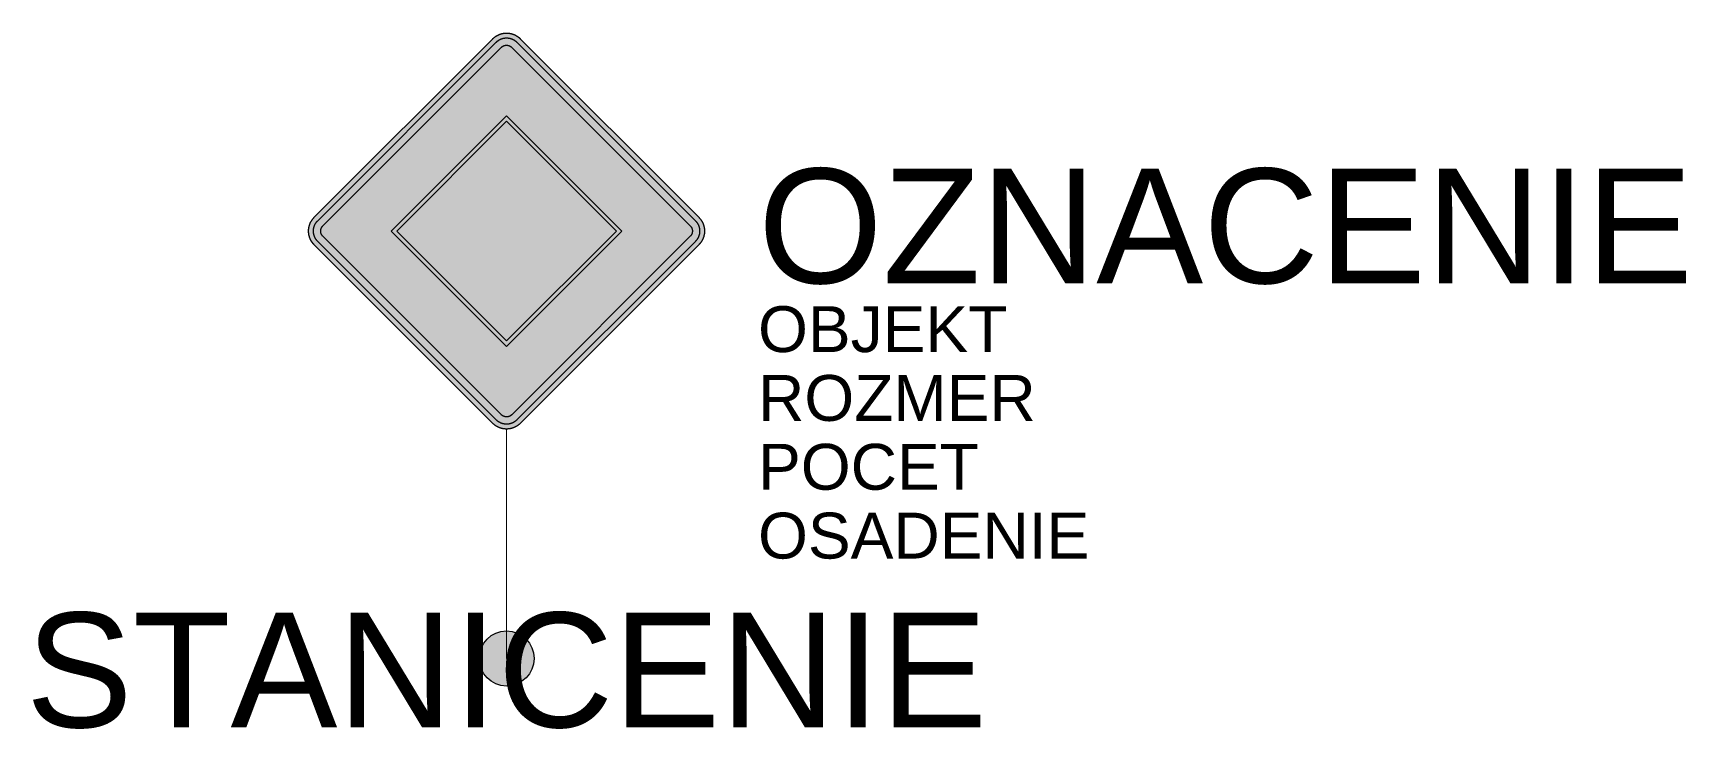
# Model space of a CAD drawing. Header units: metres. Extents: x -10.3 to 25.7, y -1.5 to 13.6.
import ezdxf
from ezdxf.enums import TextEntityAlignment as Align

# ---------------------------------------------------------------- set-up
doc = ezdxf.new("R2010")
doc.units = ezdxf.units.M
doc.layers.get('Defpoints').update_dxf_attribs({"color": 140, "lineweight": 5})
doc.styles.get("Standard").update_dxf_attribs({"font": 'arial.ttf'})

msp = doc.modelspace()

# ---------------------------------------------------------------- hatches: boundary and pattern name
at = {"true_color": 0xf1efea}
for points in [[(0.299424, 5.123993), (0.295656, 5.120246), (0.291846, 5.116586), (0.288036, 5.113007), (0.284148, 5.1095), (0.280263, 5.105996), (0.2763, 5.102567), (0.272337, 5.099138), (0.268374, 5.095862), (0.264261, 5.092508), (0.260223, 5.089307), (0.256107, 5.086106), (0.251916, 5.083058), (0.247725, 5.079935), (0.243459, 5.076962), (0.23919, 5.073992), (0.234924, 5.071097), (0.23058, 5.068199), (0.226236, 5.065457), (0.221817, 5.062715), (0.217398, 5.05997), (0.212979, 5.057381), (0.208482, 5.054789), (0.20391, 5.052275), (0.199413, 5.049836), (0.194841, 5.047397), (0.190194, 5.045036), (0.185622, 5.04275), (0.180897, 5.040539), (0.17625, 5.038406), (0.171525, 5.036273), (0.1668, 5.034215), (0.162075, 5.032157), (0.157275, 5.030252), (0.152475, 5.028347), (0.147597, 5.02652), (0.142797, 5.024765), (0.137922, 5.023013), (0.133044, 5.021414), (0.128091, 5.019812), (0.123138, 5.018288), (0.118185, 5.016764), (0.113232, 5.015393), (0.108279, 5.014022), (0.103251, 5.012726), (0.09822, 5.011508), (0.093192, 5.010365), (0.088086, 5.009222), (0.08298, 5.008154), (0.077952, 5.007164), (0.072846, 5.006249), (0.067665, 5.005412), (0.062559, 5.004572), (0.057378, 5.003888), (0.052272, 5.003201), (0.047091, 5.002592), (0.04191, 5.002058), (0.036651, 5.001524), (0.03147, 5.001143), (0.026289, 5.000762), (0.02103, 5.000459), (0.015771, 5.000231), (0.010515, 5.000078), (0.005334, 5), (0, 5), (-0.005259, 5), (-0.01044, 5.000078), (-0.015699, 5.000231), (-0.020955, 5.000459), (-0.026214, 5.000762), (-0.031395, 5.001143), (-0.036576, 5.001524), (-0.04176, 5.002058), (-0.047016, 5.002592), (-0.052122, 5.003201), (-0.057303, 5.003888), (-0.062484, 5.004572), (-0.06759, 5.005412), (-0.072696, 5.006249), (-0.077802, 5.007164), (-0.082908, 5.008154), (-0.088011, 5.009222), (-0.093042, 5.010365), (-0.09807, 5.011508), (-0.103101, 5.012726), (-0.108129, 5.014022), (-0.113157, 5.015393), (-0.11811, 5.016764), (-0.123063, 5.018288), (-0.128016, 5.019812), (-0.132894, 5.021414), (-0.137772, 5.023013), (-0.142647, 5.024765), (-0.147525, 5.02652), (-0.152325, 5.028347), (-0.157125, 5.030252), (-0.161925, 5.032157), (-0.166728, 5.034215), (-0.17145, 5.036273), (-0.176175, 5.038406), (-0.180825, 5.040539), (-0.185472, 5.04275), (-0.190119, 5.045036), (-0.194691, 5.047397), (-0.199263, 5.049836), (-0.203835, 5.052275), (-0.208332, 5.054789), (-0.212829, 5.057381), (-0.217323, 5.05997), (-0.221742, 5.062715), (-0.226086, 5.065457), (-0.230505, 5.068199), (-0.234774, 5.071097), (-0.239118, 5.073992), (-0.243384, 5.076962), (-0.247575, 5.079935), (-0.251766, 5.083058), (-0.255957, 5.086106), (-0.260073, 5.089307), (-0.264186, 5.092508), (-0.268224, 5.095862), (-0.272265, 5.099138), (-0.276225, 5.102567), (-0.280188, 5.105996), (-0.284076, 5.1095), (-0.287961, 5.113007), (-0.291771, 5.116586), (-0.295506, 5.120246), (-0.299238, 5.123978), (-4.190682, 9.015431), (-4.194429, 9.019169), (-4.198089, 9.022904), (-4.201668, 9.026714), (-4.205175, 9.030599), (-4.208679, 9.034487), (-4.212108, 9.03845), (-4.215537, 9.04241), (-4.218813, 9.046451), (-4.222167, 9.050489), (-4.225368, 9.054602), (-4.228569, 9.058718), (-4.231692, 9.062909), (-4.23474, 9.0671), (-4.237713, 9.071291), (-4.240683, 9.075557), (-4.243578, 9.079901), (-4.246476, 9.08417), (-4.249218, 9.088589), (-4.25196, 9.092933), (-4.254705, 9.097352), (-4.257294, 9.101846), (-4.259886, 9.106343), (-4.2624, 9.11084), (-4.264839, 9.115412), (-4.267278, 9.119984), (-4.269639, 9.124556), (-4.271925, 9.129203), (-4.274136, 9.13385), (-4.276344, 9.1385), (-4.27848, 9.143225), (-4.280535, 9.147947), (-4.282518, 9.15275), (-4.284498, 9.15755), (-4.286328, 9.16235), (-4.288155, 9.16715), (-4.289985, 9.172028), (-4.291662, 9.176903), (-4.293339, 9.181781), (-4.294938, 9.186659), (-4.296462, 9.191612), (-4.297911, 9.196565), (-4.299357, 9.201518), (-4.300653, 9.206546), (-4.301949, 9.211574), (-4.303245, 9.216605), (-4.304388, 9.221633), (-4.305453, 9.226664), (-4.306521, 9.231767), (-4.307511, 9.236873), (-4.308426, 9.241979), (-4.309341, 9.247085), (-4.310103, 9.252191), (-4.310865, 9.257372), (-4.311549, 9.262553), (-4.312158, 9.267734), (-4.312692, 9.272915), (-4.313151, 9.278099), (-4.313607, 9.28328), (-4.313913, 9.288536), (-4.314216, 9.29372), (-4.314444, 9.298976), (-4.314597, 9.304235), (-4.31475, 9.309491), (-4.31475, 9.31475), (-4.31475, 9.320009), (-4.314597, 9.325265), (-4.314444, 9.330524), (-4.314216, 9.335705), (-4.313913, 9.340964), (-4.313607, 9.346145), (-4.313151, 9.351401), (-4.312692, 9.356585), (-4.312158, 9.361766), (-4.311549, 9.366947), (-4.310865, 9.372128), (-4.310103, 9.377234), (-4.309341, 9.382415), (-4.308426, 9.387521), (-4.307511, 9.392627), (-4.306521, 9.397733), (-4.305453, 9.402761), (-4.304388, 9.407867), (-4.303245, 9.412895), (-4.301949, 9.417926), (-4.300653, 9.422954), (-4.299357, 9.427907), (-4.297911, 9.43286), (-4.296462, 9.437813), (-4.294938, 9.442766), (-4.293339, 9.447719), (-4.291662, 9.452597), (-4.289985, 9.457472), (-4.288155, 9.462272), (-4.286328, 9.46715), (-4.284498, 9.47195), (-4.282518, 9.47675), (-4.280535, 9.481475), (-4.27848, 9.4862), (-4.276344, 9.490925), (-4.274136, 9.495572), (-4.271925, 9.500297), (-4.269639, 9.504869), (-4.267278, 9.509516), (-4.264839, 9.514088), (-4.2624, 9.518585), (-4.259886, 9.523157), (-4.257294, 9.527576), (-4.254705, 9.532073), (-4.25196, 9.536492), (-4.249218, 9.540911), (-4.246476, 9.545255), (-4.243578, 9.549599), (-4.240683, 9.553865), (-4.237713, 9.558134), (-4.23474, 9.5624), (-4.231692, 9.566591), (-4.228569, 9.570707), (-4.225368, 9.574898), (-4.222167, 9.578936), (-4.218813, 9.582974), (-4.215537, 9.587012), (-4.212108, 9.590975), (-4.208679, 9.594938), (-4.205175, 9.598823), (-4.201668, 9.602711), (-4.198089, 9.606521), (-4.194429, 9.610331), (-4.190697, 9.614063), (-0.299232, 13.505537), (-0.295506, 13.509179), (-0.291771, 13.512836), (-0.287961, 13.516418), (-0.284076, 13.52), (-0.280188, 13.523504), (-0.276225, 13.526933), (-0.272265, 13.530287), (-0.268224, 13.533638), (-0.264186, 13.536917), (-0.260073, 13.540115), (-0.255957, 13.543316), (-0.251766, 13.546442), (-0.247575, 13.54949), (-0.243384, 13.552538), (-0.239118, 13.555508), (-0.234774, 13.558403), (-0.230505, 13.561223), (-0.226086, 13.564043), (-0.221742, 13.566785), (-0.217323, 13.569452), (-0.212829, 13.572119), (-0.208332, 13.574636), (-0.203835, 13.57715), (-0.199263, 13.579664), (-0.194691, 13.582025), (-0.190119, 13.584389), (-0.185472, 13.586675), (-0.180825, 13.588961), (-0.176175, 13.591094), (-0.17145, 13.593227), (-0.166728, 13.595285), (-0.161925, 13.597265), (-0.157125, 13.599248), (-0.152325, 13.601153), (-0.147525, 13.60298), (-0.142647, 13.604735), (-0.137772, 13.606409), (-0.132894, 13.608086), (-0.128016, 13.609688), (-0.123063, 13.611212), (-0.11811, 13.612736), (-0.113157, 13.614107), (-0.108129, 13.615478), (-0.103101, 13.616774), (-0.09807, 13.617992), (-0.093042, 13.619135), (-0.088011, 13.620278), (-0.082908, 13.621346), (-0.077802, 13.622336), (-0.072696, 13.623251), (-0.06759, 13.624088), (-0.062484, 13.62485), (-0.057303, 13.625612), (-0.052122, 13.626299), (-0.047016, 13.626908), (-0.04176, 13.627442), (-0.036576, 13.627976), (-0.031395, 13.628357), (-0.026214, 13.628738), (-0.020955, 13.629041), (-0.015699, 13.629269), (-0.01044, 13.629422), (-0.005259, 13.6295), (0, 13.6295), (0.005334, 13.6295), (0.010515, 13.629422), (0.015771, 13.629269), (0.02103, 13.629041), (0.026289, 13.628738), (0.03147, 13.628357), (0.036651, 13.627976), (0.04191, 13.627442), (0.047091, 13.626908), (0.052272, 13.626299), (0.057378, 13.625612), (0.062559, 13.62485), (0.067665, 13.624088), (0.072846, 13.623251), (0.077952, 13.622336), (0.08298, 13.621346), (0.088086, 13.620278), (0.093192, 13.619135), (0.09822, 13.617992), (0.103251, 13.616774), (0.108279, 13.615478), (0.113232, 13.614107), (0.118185, 13.612736), (0.123138, 13.611212), (0.128091, 13.609688), (0.133044, 13.608086), (0.137922, 13.606409), (0.142797, 13.604735), (0.147597, 13.60298), (0.152475, 13.601153), (0.157275, 13.599248), (0.162075, 13.597265), (0.1668, 13.595285), (0.171525, 13.593227), (0.17625, 13.591094), (0.180897, 13.588961), (0.185622, 13.586675), (0.190194, 13.584389), (0.194841, 13.582025), (0.199413, 13.579664), (0.20391, 13.57715), (0.208482, 13.574636), (0.212979, 13.572119), (0.217398, 13.569452), (0.221817, 13.566785), (0.226236, 13.564043), (0.23058, 13.561223), (0.234924, 13.558403), (0.23919, 13.555508), (0.243459, 13.552538), (0.247725, 13.54949), (0.251916, 13.546442), (0.256107, 13.543316), (0.260223, 13.540115), (0.264261, 13.536917), (0.268374, 13.533638), (0.272337, 13.530287), (0.2763, 13.526933), (0.280263, 13.523504), (0.284148, 13.52), (0.288036, 13.516418), (0.291846, 13.512836), (0.295656, 13.509179), (0.299388, 13.505522), (4.190862, 9.61409), (4.194504, 9.610331), (4.198161, 9.606521), (4.201743, 9.602711), (4.205325, 9.598823), (4.208829, 9.594938), (4.212258, 9.590975), (4.215612, 9.587012), (4.218963, 9.582974), (4.222242, 9.578936), (4.22544, 9.574898), (4.228641, 9.570707), (4.231767, 9.566591), (4.234815, 9.5624), (4.237863, 9.558134), (4.240833, 9.553865), (4.243728, 9.549599), (4.246548, 9.545255), (4.249368, 9.540911), (4.25211, 9.536492), (4.254777, 9.532073), (4.257369, 9.527576), (4.259961, 9.523157), (4.262475, 9.518585), (4.264989, 9.514088), (4.26735, 9.509516), (4.269714, 9.504869), (4.272, 9.500297), (4.274208, 9.495572), (4.276419, 9.490925), (4.278552, 9.4862), (4.28061, 9.481475), (4.28259, 9.47675), (4.284573, 9.47195), (4.2864, 9.46715), (4.28823, 9.462272), (4.29006, 9.457472), (4.291734, 9.452597), (4.293411, 9.447719), (4.295013, 9.442766), (4.296537, 9.437813), (4.297983, 9.43286), (4.299432, 9.427907), (4.300728, 9.422954), (4.302021, 9.417926), (4.303317, 9.412895), (4.30446, 9.407867), (4.305528, 9.402761), (4.306593, 9.397733), (4.307586, 9.392627), (4.308498, 9.387521), (4.309338, 9.382415), (4.310175, 9.377234), (4.310937, 9.372128), (4.311546, 9.366947), (4.312158, 9.361766), (4.312767, 9.356585), (4.313223, 9.351401), (4.313604, 9.346145), (4.313985, 9.340964), (4.314291, 9.335705), (4.314519, 9.330524), (4.314672, 9.325265), (4.314747, 9.320009), (4.314825, 9.31475), (4.314747, 9.309491), (4.314672, 9.304235), (4.314519, 9.298976), (4.314291, 9.29372), (4.313985, 9.288536), (4.313604, 9.28328), (4.313223, 9.278099), (4.312767, 9.272915), (4.312158, 9.267734), (4.311546, 9.262553), (4.310937, 9.257372), (4.310175, 9.252191), (4.309338, 9.247085), (4.308498, 9.241979), (4.307586, 9.236873), (4.306593, 9.231767), (4.305528, 9.226664), (4.30446, 9.221633), (4.303317, 9.216605), (4.302021, 9.211574), (4.300728, 9.206546), (4.299432, 9.201518), (4.297983, 9.196565), (4.296537, 9.191612), (4.295013, 9.186659), (4.293411, 9.181781), (4.291734, 9.176903), (4.29006, 9.172028), (4.28823, 9.16715), (4.2864, 9.16235), (4.284573, 9.15755), (4.28259, 9.15275), (4.28061, 9.147947), (4.278552, 9.143225), (4.276419, 9.1385), (4.274208, 9.13385), (4.272, 9.129203), (4.269714, 9.124556), (4.26735, 9.119984), (4.264989, 9.115412), (4.262475, 9.11084), (4.259961, 9.106343), (4.257369, 9.101846), (4.254777, 9.097352), (4.25211, 9.092933), (4.249368, 9.088589), (4.246548, 9.08417), (4.243728, 9.079901), (4.240833, 9.075557), (4.237863, 9.071291), (4.234815, 9.0671), (4.231767, 9.062909), (4.228641, 9.058718), (4.22544, 9.054602), (4.222242, 9.050489), (4.218963, 9.046451), (4.215612, 9.04241), (4.212258, 9.03845), (4.208829, 9.034487), (4.205325, 9.030599), (4.201743, 9.026714), (4.198161, 9.022904), (4.194504, 9.019169), (4.190847, 9.015359)], [(0.112353, 5.311064), (0.110946, 5.309678), (0.109497, 5.308307), (0.108051, 5.306936), (0.106602, 5.305562), (0.105156, 5.304269), (0.103707, 5.302973), (0.102183, 5.301752), (0.100659, 5.300459), (0.099135, 5.299238), (0.097611, 5.29802), (0.096087, 5.296877), (0.094488, 5.295656), (0.092964, 5.294513), (0.091362, 5.29337), (0.089763, 5.292305), (0.088161, 5.291237), (0.086487, 5.290172), (0.084885, 5.289104), (0.083208, 5.288036), (0.081609, 5.287046), (0.079932, 5.286056), (0.07818, 5.285141), (0.076503, 5.284151), (0.074826, 5.283236), (0.073074, 5.282321), (0.071397, 5.281484), (0.069645, 5.280569), (0.067893, 5.279732), (0.066141, 5.27897), (0.064389, 5.27813), (0.062559, 5.277368), (0.060807, 5.276606), (0.059055, 5.275922), (0.057225, 5.27516), (0.055395, 5.274473), (0.053568, 5.273864), (0.051738, 5.273177), (0.049911, 5.272568), (0.048081, 5.271959), (0.046251, 5.271425), (0.044346, 5.270891), (0.042519, 5.27036), (0.040614, 5.269826), (0.038784, 5.269367), (0.036879, 5.268911), (0.034974, 5.268455), (0.033069, 5.267996), (0.031164, 5.267615), (0.029259, 5.267234), (0.027354, 5.266931), (0.025449, 5.266625), (0.023469, 5.266319), (0.021564, 5.266016), (0.019659, 5.265788), (0.017676, 5.265557), (0.015771, 5.265329), (0.013791, 5.265176), (0.011811, 5.265026), (0.009906, 5.264873), (0.007923, 5.26472), (0.005943, 5.264645), (0.00396, 5.264567), (0.00198, 5.264567), (0, 5.264567), (-0.001905, 5.264567), (-0.003888, 5.264567), (-0.005868, 5.264645), (-0.007851, 5.26472), (-0.009756, 5.264873), (-0.011736, 5.265026), (-0.013716, 5.265176), (-0.015621, 5.265329), (-0.017604, 5.265557), (-0.019509, 5.265788), (-0.021489, 5.266016), (-0.023394, 5.266319), (-0.025299, 5.266625), (-0.027282, 5.266931), (-0.029187, 5.267234), (-0.031092, 5.267615), (-0.032997, 5.267996), (-0.034902, 5.268455), (-0.036729, 5.268911), (-0.038634, 5.269367), (-0.040539, 5.269826), (-0.042369, 5.27036), (-0.044274, 5.270891), (-0.046101, 5.271425), (-0.048006, 5.271959), (-0.049836, 5.272568), (-0.051666, 5.273177), (-0.053493, 5.273864), (-0.055323, 5.274473), (-0.057075, 5.27516), (-0.058905, 5.275922), (-0.060732, 5.276606), (-0.062484, 5.277368), (-0.064239, 5.27813), (-0.066066, 5.27897), (-0.067818, 5.279732), (-0.069495, 5.280569), (-0.071247, 5.281484), (-0.073002, 5.282321), (-0.074676, 5.283236), (-0.076431, 5.284151), (-0.078105, 5.285141), (-0.079782, 5.286056), (-0.081459, 5.287046), (-0.083136, 5.288036), (-0.084735, 5.289104), (-0.086412, 5.290172), (-0.088011, 5.291237), (-0.089613, 5.292305), (-0.091212, 5.29337), (-0.092814, 5.294513), (-0.094413, 5.295656), (-0.095937, 5.296877), (-0.097536, 5.29802), (-0.09906, 5.299238), (-0.100584, 5.300459), (-0.102108, 5.301752), (-0.103557, 5.302973), (-0.105006, 5.304269), (-0.10653, 5.305562), (-0.107976, 5.306936), (-0.109425, 5.308307), (-0.110796, 5.309678), (-0.112245, 5.311049), (-4.003611, 9.202502), (-4.004997, 9.203879), (-4.006368, 9.20525), (-4.007739, 9.206699), (-4.009113, 9.208145), (-4.010406, 9.209594), (-4.011702, 9.211118), (-4.012923, 9.212567), (-4.014216, 9.214091), (-4.015437, 9.215615), (-4.016655, 9.217139), (-4.017798, 9.218738), (-4.019019, 9.220262), (-4.020162, 9.221861), (-4.021305, 9.223463), (-4.02237, 9.225062), (-4.023513, 9.226664), (-4.024581, 9.228263), (-4.025571, 9.229862), (-4.026639, 9.231539), (-4.027629, 9.233216), (-4.028619, 9.234893), (-4.029609, 9.23657), (-4.030524, 9.238244), (-4.031439, 9.239999), (-4.032354, 9.241673), (-4.033266, 9.243428), (-4.034106, 9.245102), (-4.034943, 9.246857), (-4.035783, 9.248609), (-4.036545, 9.250436), (-4.037307, 9.252191), (-4.038069, 9.253943), (-4.038831, 9.25577), (-4.039515, 9.2576), (-4.040202, 9.259352), (-4.040886, 9.261182), (-4.041498, 9.263009), (-4.042107, 9.264839), (-4.042716, 9.266669), (-4.043325, 9.268574), (-4.043859, 9.270401), (-4.044393, 9.272306), (-4.044849, 9.274136), (-4.045383, 9.276041), (-4.045839, 9.277946), (-4.046298, 9.279773), (-4.046679, 9.281678), (-4.04706, 9.283583), (-4.047441, 9.285488), (-4.047822, 9.287471), (-4.048125, 9.289376), (-4.048431, 9.291281), (-4.048659, 9.293186), (-4.048965, 9.295166), (-4.049193, 9.297071), (-4.049421, 9.299054), (-4.049574, 9.300959), (-4.049727, 9.302939), (-4.04988, 9.304919), (-4.049955, 9.306902), (-4.05003, 9.308807), (-4.050108, 9.310787), (-4.050183, 9.31277), (-4.050183, 9.31475), (-4.050183, 9.31673), (-4.050108, 9.318713), (-4.05003, 9.320618), (-4.049955, 9.322598), (-4.04988, 9.324581), (-4.049727, 9.326561), (-4.049574, 9.328466), (-4.049421, 9.330446), (-4.049193, 9.332351), (-4.048965, 9.334334), (-4.048659, 9.336239), (-4.048431, 9.338144), (-4.048125, 9.340124), (-4.047822, 9.342029), (-4.047441, 9.343934), (-4.04706, 9.345839), (-4.046679, 9.347744), (-4.046298, 9.349649), (-4.045839, 9.351554), (-4.045383, 9.353459), (-4.044849, 9.355289), (-4.044393, 9.357194), (-4.043859, 9.359021), (-4.043325, 9.360926), (-4.042716, 9.362756), (-4.042107, 9.364586), (-4.041498, 9.366413), (-4.040886, 9.368243), (-4.040202, 9.37007), (-4.039515, 9.3719), (-4.038831, 9.37373), (-4.038069, 9.375482), (-4.037307, 9.377234), (-4.036545, 9.379064), (-4.035783, 9.380816), (-4.034943, 9.382568), (-4.034106, 9.38432), (-4.033266, 9.386072), (-4.032354, 9.387749), (-4.031439, 9.389501), (-4.030524, 9.391178), (-4.029609, 9.392855), (-4.028619, 9.394607), (-4.027629, 9.396209), (-4.026639, 9.397883), (-4.025571, 9.39956), (-4.024581, 9.401162), (-4.023513, 9.402836), (-4.02237, 9.404438), (-4.021305, 9.406037), (-4.020162, 9.407639), (-4.019019, 9.409163), (-4.017798, 9.410762), (-4.016655, 9.412286), (-4.015437, 9.41381), (-4.014216, 9.415334), (-4.012923, 9.416858), (-4.011702, 9.418382), (-4.010406, 9.419831), (-4.009113, 9.421277), (-4.007739, 9.422726), (-4.006368, 9.424172), (-4.004997, 9.425621), (-4.003626, 9.426992), (-0.112173, 13.318466), (-0.110796, 13.319822), (-0.109425, 13.321193), (-0.107976, 13.322564), (-0.10653, 13.32386), (-0.105006, 13.325156), (-0.103557, 13.326452), (-0.102108, 13.327748), (-0.100584, 13.328966), (-0.09906, 13.330184), (-0.097536, 13.331405), (-0.095937, 13.332623), (-0.094413, 13.333766), (-0.092814, 13.334909), (-0.091212, 13.336052), (-0.089613, 13.337195), (-0.088011, 13.338263), (-0.086412, 13.339328), (-0.084735, 13.340396), (-0.083136, 13.341386), (-0.081459, 13.342376), (-0.079782, 13.343369), (-0.078105, 13.344359), (-0.076431, 13.345274), (-0.074676, 13.346264), (-0.073002, 13.347101), (-0.071247, 13.348016), (-0.069495, 13.348853), (-0.067818, 13.349693), (-0.066066, 13.35053), (-0.064239, 13.351292), (-0.062484, 13.352132), (-0.060732, 13.352816), (-0.058905, 13.353578), (-0.057075, 13.354265), (-0.055323, 13.354949), (-0.053493, 13.355636), (-0.051666, 13.356245), (-0.049836, 13.356932), (-0.048006, 13.357466), (-0.046101, 13.358075), (-0.044274, 13.358609), (-0.042369, 13.35914), (-0.040539, 13.359674), (-0.038634, 13.360133), (-0.036729, 13.360589), (-0.034902, 13.361045), (-0.032997, 13.361504), (-0.031092, 13.361885), (-0.029187, 13.362266), (-0.027282, 13.362569), (-0.025299, 13.362875), (-0.023394, 13.363181), (-0.021489, 13.363484), (-0.019509, 13.363712), (-0.017604, 13.363943), (-0.015621, 13.364171), (-0.013716, 13.364324), (-0.011736, 13.364474), (-0.009756, 13.364627), (-0.007851, 13.36478), (-0.005868, 13.364855), (-0.003888, 13.364855), (-0.001905, 13.364933), (0, 13.364933), (0.00198, 13.364933), (0.00396, 13.364855), (0.005943, 13.364855), (0.007923, 13.36478), (0.009906, 13.364627), (0.011811, 13.364474), (0.013791, 13.364324), (0.015771, 13.364171), (0.017676, 13.363943), (0.019659, 13.363712), (0.021564, 13.363484), (0.023469, 13.363181), (0.025449, 13.362875), (0.027354, 13.362569), (0.029259, 13.362266), (0.031164, 13.361885), (0.033069, 13.361504), (0.034974, 13.361045), (0.036879, 13.360589), (0.038784, 13.360133), (0.040614, 13.359674), (0.042519, 13.35914), (0.044346, 13.358609), (0.046251, 13.358075), (0.048081, 13.357466), (0.049911, 13.356932), (0.051738, 13.356245), (0.053568, 13.355636), (0.055395, 13.354949), (0.057225, 13.354265), (0.059055, 13.353578), (0.060807, 13.352816), (0.062559, 13.352132), (0.064389, 13.351292), (0.066141, 13.35053), (0.067893, 13.349693), (0.069645, 13.348853), (0.071397, 13.348016), (0.073074, 13.347101), (0.074826, 13.346264), (0.076503, 13.345274), (0.07818, 13.344359), (0.079932, 13.343369), (0.081609, 13.342376), (0.083208, 13.341386), (0.084885, 13.340396), (0.086487, 13.339328), (0.088161, 13.338263), (0.089763, 13.337195), (0.091362, 13.336052), (0.092964, 13.334909), (0.094488, 13.333766), (0.096087, 13.332623), (0.097611, 13.331405), (0.099135, 13.330184), (0.100659, 13.328966), (0.102183, 13.327748), (0.103707, 13.326452), (0.105156, 13.325156), (0.106602, 13.32386), (0.108051, 13.322564), (0.109497, 13.321193), (0.110946, 13.319822), (0.112317, 13.318451), (4.003791, 9.427028), (4.005147, 9.425621), (4.006518, 9.424172), (4.007889, 9.422726), (4.009185, 9.421277), (4.010481, 9.419831), (4.011777, 9.418382), (4.013073, 9.416858), (4.014291, 9.415334), (4.015509, 9.41381), (4.01673, 9.412286), (4.017948, 9.410762), (4.019091, 9.409163), (4.020234, 9.407639), (4.021377, 9.406037), (4.02252, 9.404438), (4.023588, 9.402836), (4.024653, 9.401162), (4.025721, 9.39956), (4.026711, 9.397883), (4.027701, 9.396209), (4.028694, 9.394607), (4.029684, 9.392855), (4.030599, 9.391178), (4.031511, 9.389501), (4.032426, 9.387749), (4.033341, 9.386072), (4.034178, 9.38432), (4.035018, 9.382568), (4.035855, 9.380816), (4.036617, 9.379064), (4.037379, 9.377234), (4.038141, 9.375482), (4.038903, 9.37373), (4.03959, 9.3719), (4.040274, 9.37007), (4.040961, 9.368243), (4.04157, 9.366413), (4.042179, 9.364586), (4.042791, 9.362756), (4.0434, 9.360926), (4.043934, 9.359021), (4.044465, 9.357194), (4.044924, 9.355289), (4.045458, 9.353459), (4.045914, 9.351554), (4.04637, 9.349649), (4.046751, 9.347744), (4.047132, 9.345839), (4.047513, 9.343934), (4.047894, 9.342029), (4.0482, 9.340124), (4.048506, 9.338144), (4.048734, 9.336239), (4.049037, 9.334334), (4.049268, 9.332351), (4.049418, 9.330446), (4.049649, 9.328466), (4.049799, 9.326561), (4.049952, 9.324581), (4.05003, 9.322598), (4.050105, 9.320618), (4.05018, 9.318713), (4.05018, 9.31673), (4.050258, 9.31475), (4.05018, 9.31277), (4.05018, 9.310787), (4.050105, 9.308807), (4.05003, 9.306902), (4.049952, 9.304919), (4.049799, 9.302939), (4.049649, 9.300959), (4.049418, 9.299054), (4.049268, 9.297071), (4.049037, 9.295166), (4.048734, 9.293186), (4.048506, 9.291281), (4.0482, 9.289376), (4.047894, 9.287471), (4.047513, 9.285488), (4.047132, 9.283583), (4.046751, 9.281678), (4.04637, 9.279773), (4.045914, 9.277946), (4.045458, 9.276041), (4.044924, 9.274136), (4.044465, 9.272306), (4.043934, 9.270401), (4.0434, 9.268574), (4.042791, 9.266669), (4.042179, 9.264839), (4.04157, 9.263009), (4.040961, 9.261182), (4.040274, 9.259352), (4.03959, 9.2576), (4.038903, 9.25577), (4.038141, 9.253943), (4.037379, 9.252191), (4.036617, 9.250436), (4.035855, 9.248609), (4.035018, 9.246857), (4.034178, 9.245102), (4.033341, 9.243428), (4.032426, 9.241673), (4.031511, 9.239999), (4.030599, 9.238244), (4.029684, 9.23657), (4.028694, 9.234893), (4.027701, 9.233216), (4.026711, 9.231539), (4.025721, 9.229862), (4.024653, 9.228263), (4.023588, 9.226664), (4.02252, 9.225062), (4.021377, 9.223463), (4.020234, 9.221861), (4.019091, 9.220262), (4.017948, 9.218738), (4.01673, 9.217139), (4.015509, 9.215615), (4.014291, 9.214091), (4.013073, 9.212567), (4.011777, 9.211118), (4.010481, 9.209594), (4.009185, 9.208145), (4.007889, 9.206699), (4.006518, 9.20525), (4.005147, 9.203879), (4.003776, 9.20243)]]:
    msp.add_hatch(color=7, dxfattribs=at).paths.add_polyline_path(points)
at = {"true_color": 0x292829}
for points in [[(0.224601, 5.198816), (0.221742, 5.195987), (0.218922, 5.193245), (0.216027, 5.190578), (0.213129, 5.187911), (0.210234, 5.185319), (0.207264, 5.18273), (0.204291, 5.180213), (0.201243, 5.177699), (0.19827, 5.17526), (0.195147, 5.172824), (0.192099, 5.17046), (0.188976, 5.168099), (0.185775, 5.165813), (0.182649, 5.163527), (0.179451, 5.161316), (0.176172, 5.159108), (0.172974, 5.156972), (0.169695, 5.154917), (0.166419, 5.152859), (0.163068, 5.150801), (0.159714, 5.148896), (0.15636, 5.146916), (0.153009, 5.145011), (0.14958, 5.143181), (0.146151, 5.141429), (0.142644, 5.139599), (0.139215, 5.137922), (0.135711, 5.136248), (0.132207, 5.134571), (0.1287, 5.133047), (0.125118, 5.131445), (0.121539, 5.129999), (0.117957, 5.128475), (0.114375, 5.127104), (0.110718, 5.12573), (0.107136, 5.124359), (0.103479, 5.123141), (0.099744, 5.121845), (0.096087, 5.120702), (0.092352, 5.119559), (0.088695, 5.118416), (0.084963, 5.117348), (0.081228, 5.116358), (0.077418, 5.115368), (0.073683, 5.114453), (0.069873, 5.113538), (0.066063, 5.112776), (0.062253, 5.111939), (0.058443, 5.111252), (0.054633, 5.11049), (0.050748, 5.109881), (0.046938, 5.109272), (0.043053, 5.108738), (0.039165, 5.108204), (0.03528, 5.107748), (0.031392, 5.107367), (0.027507, 5.106986), (0.023622, 5.10668), (0.019734, 5.106377), (0.015771, 5.106224), (0.011886, 5.105996), (0.007923, 5.105918), (0.00396, 5.105843), (0, 5.105768), (-0.003888, 5.105843), (-0.007851, 5.105918), (-0.011811, 5.105996), (-0.015699, 5.106224), (-0.019584, 5.106377), (-0.023547, 5.10668), (-0.027432, 5.106986), (-0.03132, 5.107367), (-0.035205, 5.107748), (-0.039093, 5.108204), (-0.042978, 5.108738), (-0.046863, 5.109272), (-0.050673, 5.109881), (-0.054561, 5.11049), (-0.058371, 5.111252), (-0.062181, 5.111939), (-0.065991, 5.112776), (-0.069801, 5.113538), (-0.073533, 5.114453), (-0.077343, 5.115368), (-0.081078, 5.116358), (-0.084813, 5.117348), (-0.088545, 5.118416), (-0.09228, 5.119559), (-0.096012, 5.120702), (-0.099672, 5.121845), (-0.103329, 5.123141), (-0.106986, 5.124359), (-0.110643, 5.12573), (-0.114225, 5.127104), (-0.117882, 5.128475), (-0.121464, 5.129999), (-0.125046, 5.131445), (-0.12855, 5.133047), (-0.132057, 5.134571), (-0.135636, 5.136248), (-0.139065, 5.137922), (-0.142572, 5.139599), (-0.146001, 5.141429), (-0.14943, 5.143181), (-0.152859, 5.145011), (-0.15621, 5.146916), (-0.159639, 5.148896), (-0.162993, 5.150801), (-0.166269, 5.152859), (-0.169545, 5.154917), (-0.172824, 5.156972), (-0.1761, 5.159108), (-0.179301, 5.161316), (-0.182499, 5.163527), (-0.1857, 5.165813), (-0.188826, 5.168099), (-0.191949, 5.17046), (-0.195072, 5.172824), (-0.19812, 5.17526), (-0.201168, 5.177699), (-0.204141, 5.180213), (-0.207189, 5.18273), (-0.210084, 5.185319), (-0.213057, 5.187911), (-0.215952, 5.190578), (-0.218772, 5.193245), (-0.221667, 5.195987), (-0.224409, 5.198807), (-4.115847, 9.090257), (-4.118688, 9.093008), (-4.121355, 9.095828), (-4.124097, 9.098723), (-4.126764, 9.101618), (-4.129356, 9.104513), (-4.131945, 9.107486), (-4.134462, 9.110459), (-4.136976, 9.113507), (-4.139415, 9.116555), (-4.141851, 9.119603), (-4.144215, 9.122726), (-4.146576, 9.125849), (-4.148862, 9.128975), (-4.151148, 9.132176), (-4.153359, 9.135374), (-4.155567, 9.138575), (-4.157703, 9.141851), (-4.159758, 9.14513), (-4.161816, 9.148406), (-4.163874, 9.151682), (-4.165779, 9.155036), (-4.167759, 9.158387), (-4.169664, 9.161816), (-4.171494, 9.165245), (-4.173324, 9.168674), (-4.175076, 9.172103), (-4.176753, 9.17561), (-4.178427, 9.179039), (-4.180104, 9.182543), (-4.181706, 9.186125), (-4.18323, 9.189629), (-4.184754, 9.193211), (-4.1862, 9.196793), (-4.187571, 9.20045), (-4.188945, 9.204032), (-4.190316, 9.207689), (-4.191612, 9.211346), (-4.19283, 9.215003), (-4.194048, 9.218663), (-4.195191, 9.222395), (-4.196259, 9.22613), (-4.197327, 9.229862), (-4.198392, 9.233597), (-4.199307, 9.237332), (-4.200222, 9.241142), (-4.201137, 9.244874), (-4.201974, 9.248684), (-4.202736, 9.252494), (-4.203498, 9.256304), (-4.204185, 9.260192), (-4.204794, 9.264002), (-4.205403, 9.267887), (-4.206012, 9.271697), (-4.206471, 9.275582), (-4.206927, 9.27947), (-4.207383, 9.283355), (-4.207689, 9.287243), (-4.20807, 9.291128), (-4.208298, 9.295091), (-4.208526, 9.298976), (-4.208679, 9.302939), (-4.208832, 9.306824), (-4.208907, 9.310787), (-4.208907, 9.31475), (-4.208907, 9.318713), (-4.208832, 9.322598), (-4.208679, 9.326561), (-4.208526, 9.330446), (-4.208298, 9.334409), (-4.20807, 9.338297), (-4.207689, 9.342182), (-4.207383, 9.346145), (-4.206927, 9.35003), (-4.206471, 9.353918), (-4.206012, 9.357728), (-4.205403, 9.361613), (-4.204794, 9.365498), (-4.204185, 9.369308), (-4.203498, 9.373118), (-4.202736, 9.376928), (-4.201974, 9.380738), (-4.201137, 9.384548), (-4.200222, 9.388358), (-4.199307, 9.392093), (-4.198392, 9.395903), (-4.197327, 9.399638), (-4.196259, 9.40337), (-4.195191, 9.407027), (-4.194048, 9.410762), (-4.19283, 9.414419), (-4.191612, 9.418154), (-4.190316, 9.421811), (-4.188945, 9.425393), (-4.187571, 9.42905), (-4.1862, 9.432632), (-4.184754, 9.436214), (-4.18323, 9.439793), (-4.181706, 9.443375), (-4.180104, 9.446882), (-4.178427, 9.450386), (-4.176753, 9.45389), (-4.175076, 9.457319), (-4.173324, 9.460826), (-4.171494, 9.464255), (-4.169664, 9.467606), (-4.167759, 9.471035), (-4.165779, 9.474389), (-4.163874, 9.477743), (-4.161816, 9.481019), (-4.159758, 9.48437), (-4.157703, 9.487649), (-4.155567, 9.490847), (-4.153359, 9.494126), (-4.151148, 9.497324), (-4.148862, 9.50045), (-4.146576, 9.503651), (-4.144215, 9.506774), (-4.141851, 9.509822), (-4.139415, 9.51287), (-4.136976, 9.515918), (-4.134462, 9.518966), (-4.131945, 9.521939), (-4.129356, 9.524909), (-4.126764, 9.527804), (-4.124097, 9.530702), (-4.121355, 9.533597), (-4.118688, 9.536417), (-4.115868, 9.539234), (-0.224409, 13.430702), (-0.221667, 13.433435), (-0.218772, 13.43618), (-0.215952, 13.438847), (-0.213057, 13.441514), (-0.210084, 13.444103), (-0.207189, 13.446695), (-0.204141, 13.449287), (-0.201168, 13.451723), (-0.19812, 13.45424), (-0.195072, 13.456601), (-0.191949, 13.45904), (-0.188826, 13.461326), (-0.1857, 13.463687), (-0.182499, 13.465898), (-0.179301, 13.468106), (-0.1761, 13.470317), (-0.172824, 13.47245), (-0.169545, 13.474583), (-0.166269, 13.476641), (-0.162993, 13.478624), (-0.159639, 13.480604), (-0.15621, 13.482509), (-0.152859, 13.484414), (-0.14943, 13.486244), (-0.146001, 13.488071), (-0.142572, 13.489823), (-0.139065, 13.491578), (-0.135636, 13.493252), (-0.132057, 13.494854), (-0.12855, 13.496453), (-0.125046, 13.497977), (-0.121464, 13.499501), (-0.117882, 13.50095), (-0.114225, 13.502396), (-0.110643, 13.50377), (-0.106986, 13.505063), (-0.103329, 13.506359), (-0.099672, 13.50758), (-0.096012, 13.508798), (-0.09228, 13.509941), (-0.088545, 13.511084), (-0.084813, 13.512152), (-0.081078, 13.513142), (-0.077343, 13.514132), (-0.073533, 13.515047), (-0.069801, 13.515884), (-0.065991, 13.516724), (-0.062181, 13.517561), (-0.058371, 13.518248), (-0.054561, 13.518932), (-0.050673, 13.519619), (-0.046863, 13.520228), (-0.042978, 13.520762), (-0.039093, 13.521296), (-0.035205, 13.521752), (-0.03132, 13.522133), (-0.027432, 13.522514), (-0.023547, 13.52282), (-0.019584, 13.523048), (-0.015699, 13.523276), (-0.011811, 13.523504), (-0.007851, 13.523582), (-0.003888, 13.523657), (0, 13.523657), (0.00396, 13.523657), (0.007923, 13.523582), (0.011886, 13.523504), (0.015771, 13.523276), (0.019734, 13.523048), (0.023622, 13.52282), (0.027507, 13.522514), (0.031392, 13.522133), (0.03528, 13.521752), (0.039165, 13.521296), (0.043053, 13.520762), (0.046938, 13.520228), (0.050748, 13.519619), (0.054633, 13.518932), (0.058443, 13.518248), (0.062253, 13.517561), (0.066063, 13.516724), (0.069873, 13.515884), (0.073683, 13.515047), (0.077418, 13.514132), (0.081228, 13.513142), (0.084963, 13.512152), (0.088695, 13.511084), (0.092352, 13.509941), (0.096087, 13.508798), (0.099744, 13.50758), (0.103479, 13.506359), (0.107136, 13.505063), (0.110718, 13.50377), (0.114375, 13.502396), (0.117957, 13.50095), (0.121539, 13.499501), (0.125118, 13.497977), (0.1287, 13.496453), (0.132207, 13.494854), (0.135711, 13.493252), (0.139215, 13.491578), (0.142644, 13.489823), (0.146151, 13.488071), (0.14958, 13.486244), (0.153009, 13.484414), (0.15636, 13.482509), (0.159714, 13.480604), (0.163068, 13.478624), (0.166419, 13.476641), (0.169695, 13.474583), (0.172974, 13.47245), (0.176172, 13.470317), (0.179451, 13.468106), (0.182649, 13.465898), (0.185775, 13.463687), (0.188976, 13.461326), (0.192099, 13.45904), (0.195147, 13.456601), (0.19827, 13.45424), (0.201243, 13.451723), (0.204291, 13.449287), (0.207264, 13.446695), (0.210234, 13.444103), (0.213129, 13.441514), (0.216027, 13.438847), (0.218922, 13.43618), (0.221742, 13.433435), (0.224559, 13.430693), (4.116039, 9.539264), (4.11876, 9.536417), (4.121505, 9.533597), (4.124172, 9.530702), (4.126839, 9.527804), (4.129506, 9.524909), (4.13202, 9.521939), (4.134612, 9.518966), (4.137126, 9.515918), (4.139565, 9.51287), (4.142001, 9.509822), (4.144365, 9.506774), (4.146651, 9.503651), (4.149012, 9.50045), (4.151223, 9.497324), (4.153431, 9.494126), (4.155642, 9.490847), (4.157775, 9.487649), (4.159908, 9.48437), (4.161966, 9.481019), (4.163949, 9.477743), (4.165929, 9.474389), (4.167834, 9.471035), (4.169739, 9.467606), (4.171569, 9.464255), (4.173396, 9.460826), (4.175148, 9.457319), (4.176903, 9.45389), (4.178502, 9.450386), (4.180179, 9.446882), (4.181778, 9.443375), (4.183302, 9.439793), (4.184826, 9.436214), (4.186275, 9.432632), (4.187721, 9.42905), (4.189095, 9.425393), (4.190388, 9.421811), (4.191684, 9.418154), (4.192905, 9.414419), (4.194123, 9.410762), (4.195266, 9.407027), (4.196334, 9.40337), (4.197399, 9.399638), (4.198467, 9.395903), (4.199382, 9.392093), (4.200294, 9.388358), (4.201209, 9.384548), (4.202049, 9.380738), (4.202811, 9.376928), (4.203573, 9.373118), (4.204257, 9.369308), (4.204866, 9.365498), (4.205478, 9.361613), (4.206087, 9.357728), (4.206543, 9.353918), (4.207002, 9.35003), (4.207458, 9.346145), (4.207764, 9.342182), (4.208067, 9.338297), (4.208373, 9.334409), (4.208601, 9.330446), (4.208754, 9.326561), (4.208907, 9.322598), (4.208982, 9.318713), (4.208982, 9.31475), (4.208982, 9.310787), (4.208907, 9.306824), (4.208754, 9.302939), (4.208601, 9.298976), (4.208373, 9.295091), (4.208067, 9.291128), (4.207764, 9.287243), (4.207458, 9.283355), (4.207002, 9.27947), (4.206543, 9.275582), (4.206087, 9.271697), (4.205478, 9.267887), (4.204866, 9.264002), (4.204257, 9.260192), (4.203573, 9.256304), (4.202811, 9.252494), (4.202049, 9.248684), (4.201209, 9.244874), (4.200294, 9.241142), (4.199382, 9.237332), (4.198467, 9.233597), (4.197399, 9.229862), (4.196334, 9.22613), (4.195266, 9.222395), (4.194123, 9.218663), (4.192905, 9.215003), (4.191684, 9.211346), (4.190388, 9.207689), (4.189095, 9.204032), (4.187721, 9.20045), (4.186275, 9.196793), (4.184826, 9.193211), (4.183302, 9.189629), (4.181778, 9.186125), (4.180179, 9.182543), (4.178502, 9.179039), (4.176903, 9.17561), (4.175148, 9.172103), (4.173396, 9.168674), (4.171569, 9.165245), (4.169739, 9.161816), (4.167834, 9.158387), (4.165929, 9.155036), (4.163949, 9.151682), (4.161966, 9.148406), (4.159908, 9.14513), (4.157775, 9.141851), (4.155642, 9.138575), (4.153431, 9.135374), (4.151223, 9.132176), (4.149012, 9.128975), (4.146651, 9.125849), (4.144365, 9.122726), (4.142001, 9.119603), (4.139565, 9.116555), (4.137126, 9.113507), (4.134612, 9.110459), (4.13202, 9.107486), (4.129506, 9.104513), (4.126839, 9.101618), (4.124172, 9.098723), (4.121505, 9.095828), (4.11876, 9.093008), (4.116018, 9.090188)], [(0.000075, 6.800288), (-2.514378, 9.314783), (0.000075, 11.829233), (2.51457, 9.314783)]]:
    msp.add_hatch(color=250, dxfattribs=at).paths.add_polyline_path(points)
at = {"true_color": 0xf6b400}
msp.add_hatch(color=40, dxfattribs=at).paths.add_polyline_path([(0.000075, 6.920018), (-2.394657, 9.314783), (0.000075, 11.709515), (2.39484, 9.314783)])
h = msp.add_hatch(color=0)
h.dxf.hatch_style = 1
h.paths.add_polyline_path([(0.6, 0, 1), (-0.6, 0, 1)])

# ---------------------------------------------------------------- linework, layer by layer
at = {"lineweight": 9}
msp.add_line((0, 5), (0, 2.5), dxfattribs=at)
at = {"color": 0, "lineweight": 9}
msp.add_line((0, 2.5), (0, 0), dxfattribs=at)
at = {"color": 7, "true_color": 0xf1efea}
for points in [[(0.299424, 5.123993), (0.295656, 5.120246), (0.291846, 5.116586), (0.288036, 5.113007), (0.284148, 5.1095), (0.280263, 5.105996), (0.2763, 5.102567), (0.272337, 5.099138), (0.268374, 5.095862), (0.264261, 5.092508), (0.260223, 5.089307), (0.256107, 5.086106), (0.251916, 5.083058), (0.247725, 5.079935), (0.243459, 5.076962), (0.23919, 5.073992), (0.234924, 5.071097), (0.23058, 5.068199), (0.226236, 5.065457), (0.221817, 5.062715), (0.217398, 5.05997), (0.212979, 5.057381), (0.208482, 5.054789), (0.20391, 5.052275), (0.199413, 5.049836), (0.194841, 5.047397), (0.190194, 5.045036), (0.185622, 5.04275), (0.180897, 5.040539), (0.17625, 5.038406), (0.171525, 5.036273), (0.1668, 5.034215), (0.162075, 5.032157), (0.157275, 5.030252), (0.152475, 5.028347), (0.147597, 5.02652), (0.142797, 5.024765), (0.137922, 5.023013), (0.133044, 5.021414), (0.128091, 5.019812), (0.123138, 5.018288), (0.118185, 5.016764), (0.113232, 5.015393), (0.108279, 5.014022), (0.103251, 5.012726), (0.09822, 5.011508), (0.093192, 5.010365), (0.088086, 5.009222), (0.08298, 5.008154), (0.077952, 5.007164), (0.072846, 5.006249), (0.067665, 5.005412), (0.062559, 5.004572), (0.057378, 5.003888), (0.052272, 5.003201), (0.047091, 5.002592), (0.04191, 5.002058), (0.036651, 5.001524), (0.03147, 5.001143), (0.026289, 5.000762), (0.02103, 5.000459), (0.015771, 5.000231), (0.010515, 5.000078), (0.005334, 5), (0, 5), (-0.005259, 5), (-0.01044, 5.000078), (-0.015699, 5.000231), (-0.020955, 5.000459), (-0.026214, 5.000762), (-0.031395, 5.001143), (-0.036576, 5.001524), (-0.04176, 5.002058), (-0.047016, 5.002592), (-0.052122, 5.003201), (-0.057303, 5.003888), (-0.062484, 5.004572), (-0.06759, 5.005412), (-0.072696, 5.006249), (-0.077802, 5.007164), (-0.082908, 5.008154), (-0.088011, 5.009222), (-0.093042, 5.010365), (-0.09807, 5.011508), (-0.103101, 5.012726), (-0.108129, 5.014022), (-0.113157, 5.015393), (-0.11811, 5.016764), (-0.123063, 5.018288), (-0.128016, 5.019812), (-0.132894, 5.021414), (-0.137772, 5.023013), (-0.142647, 5.024765), (-0.147525, 5.02652), (-0.152325, 5.028347), (-0.157125, 5.030252), (-0.161925, 5.032157), (-0.166728, 5.034215), (-0.17145, 5.036273), (-0.176175, 5.038406), (-0.180825, 5.040539), (-0.185472, 5.04275), (-0.190119, 5.045036), (-0.194691, 5.047397), (-0.199263, 5.049836), (-0.203835, 5.052275), (-0.208332, 5.054789), (-0.212829, 5.057381), (-0.217323, 5.05997), (-0.221742, 5.062715), (-0.226086, 5.065457), (-0.230505, 5.068199), (-0.234774, 5.071097), (-0.239118, 5.073992), (-0.243384, 5.076962), (-0.247575, 5.079935), (-0.251766, 5.083058), (-0.255957, 5.086106), (-0.260073, 5.089307), (-0.264186, 5.092508), (-0.268224, 5.095862), (-0.272265, 5.099138), (-0.276225, 5.102567), (-0.280188, 5.105996), (-0.284076, 5.1095), (-0.287961, 5.113007), (-0.291771, 5.116586), (-0.295506, 5.120246), (-0.299238, 5.123978), (-4.190682, 9.015431), (-4.194429, 9.019169), (-4.198089, 9.022904), (-4.201668, 9.026714), (-4.205175, 9.030599), (-4.208679, 9.034487), (-4.212108, 9.03845), (-4.215537, 9.04241), (-4.218813, 9.046451), (-4.222167, 9.050489), (-4.225368, 9.054602), (-4.228569, 9.058718), (-4.231692, 9.062909), (-4.23474, 9.0671), (-4.237713, 9.071291), (-4.240683, 9.075557), (-4.243578, 9.079901), (-4.246476, 9.08417), (-4.249218, 9.088589), (-4.25196, 9.092933), (-4.254705, 9.097352), (-4.257294, 9.101846), (-4.259886, 9.106343), (-4.2624, 9.11084), (-4.264839, 9.115412), (-4.267278, 9.119984), (-4.269639, 9.124556), (-4.271925, 9.129203), (-4.274136, 9.13385), (-4.276344, 9.1385), (-4.27848, 9.143225), (-4.280535, 9.147947), (-4.282518, 9.15275), (-4.284498, 9.15755), (-4.286328, 9.16235), (-4.288155, 9.16715), (-4.289985, 9.172028), (-4.291662, 9.176903), (-4.293339, 9.181781), (-4.294938, 9.186659), (-4.296462, 9.191612), (-4.297911, 9.196565), (-4.299357, 9.201518), (-4.300653, 9.206546), (-4.301949, 9.211574), (-4.303245, 9.216605), (-4.304388, 9.221633), (-4.305453, 9.226664), (-4.306521, 9.231767), (-4.307511, 9.236873), (-4.308426, 9.241979), (-4.309341, 9.247085), (-4.310103, 9.252191), (-4.310865, 9.257372), (-4.311549, 9.262553), (-4.312158, 9.267734), (-4.312692, 9.272915), (-4.313151, 9.278099), (-4.313607, 9.28328), (-4.313913, 9.288536), (-4.314216, 9.29372), (-4.314444, 9.298976), (-4.314597, 9.304235), (-4.31475, 9.309491), (-4.31475, 9.31475), (-4.31475, 9.320009), (-4.314597, 9.325265), (-4.314444, 9.330524), (-4.314216, 9.335705), (-4.313913, 9.340964), (-4.313607, 9.346145), (-4.313151, 9.351401), (-4.312692, 9.356585), (-4.312158, 9.361766), (-4.311549, 9.366947), (-4.310865, 9.372128), (-4.310103, 9.377234), (-4.309341, 9.382415), (-4.308426, 9.387521), (-4.307511, 9.392627), (-4.306521, 9.397733), (-4.305453, 9.402761), (-4.304388, 9.407867), (-4.303245, 9.412895), (-4.301949, 9.417926), (-4.300653, 9.422954), (-4.299357, 9.427907), (-4.297911, 9.43286), (-4.296462, 9.437813), (-4.294938, 9.442766), (-4.293339, 9.447719), (-4.291662, 9.452597), (-4.289985, 9.457472), (-4.288155, 9.462272), (-4.286328, 9.46715), (-4.284498, 9.47195), (-4.282518, 9.47675), (-4.280535, 9.481475), (-4.27848, 9.4862), (-4.276344, 9.490925), (-4.274136, 9.495572), (-4.271925, 9.500297), (-4.269639, 9.504869), (-4.267278, 9.509516), (-4.264839, 9.514088), (-4.2624, 9.518585), (-4.259886, 9.523157), (-4.257294, 9.527576), (-4.254705, 9.532073), (-4.25196, 9.536492), (-4.249218, 9.540911), (-4.246476, 9.545255), (-4.243578, 9.549599), (-4.240683, 9.553865), (-4.237713, 9.558134), (-4.23474, 9.5624), (-4.231692, 9.566591), (-4.228569, 9.570707), (-4.225368, 9.574898), (-4.222167, 9.578936), (-4.218813, 9.582974), (-4.215537, 9.587012), (-4.212108, 9.590975), (-4.208679, 9.594938), (-4.205175, 9.598823), (-4.201668, 9.602711), (-4.198089, 9.606521), (-4.194429, 9.610331), (-4.190697, 9.614063), (-0.299232, 13.505537), (-0.295506, 13.509179), (-0.291771, 13.512836), (-0.287961, 13.516418), (-0.284076, 13.52), (-0.280188, 13.523504), (-0.276225, 13.526933), (-0.272265, 13.530287), (-0.268224, 13.533638), (-0.264186, 13.536917), (-0.260073, 13.540115), (-0.255957, 13.543316), (-0.251766, 13.546442), (-0.247575, 13.54949), (-0.243384, 13.552538), (-0.239118, 13.555508), (-0.234774, 13.558403), (-0.230505, 13.561223), (-0.226086, 13.564043), (-0.221742, 13.566785), (-0.217323, 13.569452), (-0.212829, 13.572119), (-0.208332, 13.574636), (-0.203835, 13.57715), (-0.199263, 13.579664), (-0.194691, 13.582025), (-0.190119, 13.584389), (-0.185472, 13.586675), (-0.180825, 13.588961), (-0.176175, 13.591094), (-0.17145, 13.593227), (-0.166728, 13.595285), (-0.161925, 13.597265), (-0.157125, 13.599248), (-0.152325, 13.601153), (-0.147525, 13.60298), (-0.142647, 13.604735), (-0.137772, 13.606409), (-0.132894, 13.608086), (-0.128016, 13.609688), (-0.123063, 13.611212), (-0.11811, 13.612736), (-0.113157, 13.614107), (-0.108129, 13.615478), (-0.103101, 13.616774), (-0.09807, 13.617992), (-0.093042, 13.619135), (-0.088011, 13.620278), (-0.082908, 13.621346), (-0.077802, 13.622336), (-0.072696, 13.623251), (-0.06759, 13.624088), (-0.062484, 13.62485), (-0.057303, 13.625612), (-0.052122, 13.626299), (-0.047016, 13.626908), (-0.04176, 13.627442), (-0.036576, 13.627976), (-0.031395, 13.628357), (-0.026214, 13.628738), (-0.020955, 13.629041), (-0.015699, 13.629269), (-0.01044, 13.629422), (-0.005259, 13.6295), (0, 13.6295), (0.005334, 13.6295), (0.010515, 13.629422), (0.015771, 13.629269), (0.02103, 13.629041), (0.026289, 13.628738), (0.03147, 13.628357), (0.036651, 13.627976), (0.04191, 13.627442), (0.047091, 13.626908), (0.052272, 13.626299), (0.057378, 13.625612), (0.062559, 13.62485), (0.067665, 13.624088), (0.072846, 13.623251), (0.077952, 13.622336), (0.08298, 13.621346), (0.088086, 13.620278), (0.093192, 13.619135), (0.09822, 13.617992), (0.103251, 13.616774), (0.108279, 13.615478), (0.113232, 13.614107), (0.118185, 13.612736), (0.123138, 13.611212), (0.128091, 13.609688), (0.133044, 13.608086), (0.137922, 13.606409), (0.142797, 13.604735), (0.147597, 13.60298), (0.152475, 13.601153), (0.157275, 13.599248), (0.162075, 13.597265), (0.1668, 13.595285), (0.171525, 13.593227), (0.17625, 13.591094), (0.180897, 13.588961), (0.185622, 13.586675), (0.190194, 13.584389), (0.194841, 13.582025), (0.199413, 13.579664), (0.20391, 13.57715), (0.208482, 13.574636), (0.212979, 13.572119), (0.217398, 13.569452), (0.221817, 13.566785), (0.226236, 13.564043), (0.23058, 13.561223), (0.234924, 13.558403), (0.23919, 13.555508), (0.243459, 13.552538), (0.247725, 13.54949), (0.251916, 13.546442), (0.256107, 13.543316), (0.260223, 13.540115), (0.264261, 13.536917), (0.268374, 13.533638), (0.272337, 13.530287), (0.2763, 13.526933), (0.280263, 13.523504), (0.284148, 13.52), (0.288036, 13.516418), (0.291846, 13.512836), (0.295656, 13.509179), (0.299388, 13.505522), (4.190862, 9.61409), (4.194504, 9.610331), (4.198161, 9.606521), (4.201743, 9.602711), (4.205325, 9.598823), (4.208829, 9.594938), (4.212258, 9.590975), (4.215612, 9.587012), (4.218963, 9.582974), (4.222242, 9.578936), (4.22544, 9.574898), (4.228641, 9.570707), (4.231767, 9.566591), (4.234815, 9.5624), (4.237863, 9.558134), (4.240833, 9.553865), (4.243728, 9.549599), (4.246548, 9.545255), (4.249368, 9.540911), (4.25211, 9.536492), (4.254777, 9.532073), (4.257369, 9.527576), (4.259961, 9.523157), (4.262475, 9.518585), (4.264989, 9.514088), (4.26735, 9.509516), (4.269714, 9.504869), (4.272, 9.500297), (4.274208, 9.495572), (4.276419, 9.490925), (4.278552, 9.4862), (4.28061, 9.481475), (4.28259, 9.47675), (4.284573, 9.47195), (4.2864, 9.46715), (4.28823, 9.462272), (4.29006, 9.457472), (4.291734, 9.452597), (4.293411, 9.447719), (4.295013, 9.442766), (4.296537, 9.437813), (4.297983, 9.43286), (4.299432, 9.427907), (4.300728, 9.422954), (4.302021, 9.417926), (4.303317, 9.412895), (4.30446, 9.407867), (4.305528, 9.402761), (4.306593, 9.397733), (4.307586, 9.392627), (4.308498, 9.387521), (4.309338, 9.382415), (4.310175, 9.377234), (4.310937, 9.372128), (4.311546, 9.366947), (4.312158, 9.361766), (4.312767, 9.356585), (4.313223, 9.351401), (4.313604, 9.346145), (4.313985, 9.340964), (4.314291, 9.335705), (4.314519, 9.330524), (4.314672, 9.325265), (4.314747, 9.320009), (4.314825, 9.31475), (4.314747, 9.309491), (4.314672, 9.304235), (4.314519, 9.298976), (4.314291, 9.29372), (4.313985, 9.288536), (4.313604, 9.28328), (4.313223, 9.278099), (4.312767, 9.272915), (4.312158, 9.267734), (4.311546, 9.262553), (4.310937, 9.257372), (4.310175, 9.252191), (4.309338, 9.247085), (4.308498, 9.241979), (4.307586, 9.236873), (4.306593, 9.231767), (4.305528, 9.226664), (4.30446, 9.221633), (4.303317, 9.216605), (4.302021, 9.211574), (4.300728, 9.206546), (4.299432, 9.201518), (4.297983, 9.196565), (4.296537, 9.191612), (4.295013, 9.186659), (4.293411, 9.181781), (4.291734, 9.176903), (4.29006, 9.172028), (4.28823, 9.16715), (4.2864, 9.16235), (4.284573, 9.15755), (4.28259, 9.15275), (4.28061, 9.147947), (4.278552, 9.143225), (4.276419, 9.1385), (4.274208, 9.13385), (4.272, 9.129203), (4.269714, 9.124556), (4.26735, 9.119984), (4.264989, 9.115412), (4.262475, 9.11084), (4.259961, 9.106343), (4.257369, 9.101846), (4.254777, 9.097352), (4.25211, 9.092933), (4.249368, 9.088589), (4.246548, 9.08417), (4.243728, 9.079901), (4.240833, 9.075557), (4.237863, 9.071291), (4.234815, 9.0671), (4.231767, 9.062909), (4.228641, 9.058718), (4.22544, 9.054602), (4.222242, 9.050489), (4.218963, 9.046451), (4.215612, 9.04241), (4.212258, 9.03845), (4.208829, 9.034487), (4.205325, 9.030599), (4.201743, 9.026714), (4.198161, 9.022904), (4.194504, 9.019169), (4.190847, 9.015359), (0.299424, 5.123993)], [(0.112353, 5.311064), (0.110946, 5.309678), (0.109497, 5.308307), (0.108051, 5.306936), (0.106602, 5.305562), (0.105156, 5.304269), (0.103707, 5.302973), (0.102183, 5.301752), (0.100659, 5.300459), (0.099135, 5.299238), (0.097611, 5.29802), (0.096087, 5.296877), (0.094488, 5.295656), (0.092964, 5.294513), (0.091362, 5.29337), (0.089763, 5.292305), (0.088161, 5.291237), (0.086487, 5.290172), (0.084885, 5.289104), (0.083208, 5.288036), (0.081609, 5.287046), (0.079932, 5.286056), (0.07818, 5.285141), (0.076503, 5.284151), (0.074826, 5.283236), (0.073074, 5.282321), (0.071397, 5.281484), (0.069645, 5.280569), (0.067893, 5.279732), (0.066141, 5.27897), (0.064389, 5.27813), (0.062559, 5.277368), (0.060807, 5.276606), (0.059055, 5.275922), (0.057225, 5.27516), (0.055395, 5.274473), (0.053568, 5.273864), (0.051738, 5.273177), (0.049911, 5.272568), (0.048081, 5.271959), (0.046251, 5.271425), (0.044346, 5.270891), (0.042519, 5.27036), (0.040614, 5.269826), (0.038784, 5.269367), (0.036879, 5.268911), (0.034974, 5.268455), (0.033069, 5.267996), (0.031164, 5.267615), (0.029259, 5.267234), (0.027354, 5.266931), (0.025449, 5.266625), (0.023469, 5.266319), (0.021564, 5.266016), (0.019659, 5.265788), (0.017676, 5.265557), (0.015771, 5.265329), (0.013791, 5.265176), (0.011811, 5.265026), (0.009906, 5.264873), (0.007923, 5.26472), (0.005943, 5.264645), (0.00396, 5.264567), (0.00198, 5.264567), (0, 5.264567), (-0.001905, 5.264567), (-0.003888, 5.264567), (-0.005868, 5.264645), (-0.007851, 5.26472), (-0.009756, 5.264873), (-0.011736, 5.265026), (-0.013716, 5.265176), (-0.015621, 5.265329), (-0.017604, 5.265557), (-0.019509, 5.265788), (-0.021489, 5.266016), (-0.023394, 5.266319), (-0.025299, 5.266625), (-0.027282, 5.266931), (-0.029187, 5.267234), (-0.031092, 5.267615), (-0.032997, 5.267996), (-0.034902, 5.268455), (-0.036729, 5.268911), (-0.038634, 5.269367), (-0.040539, 5.269826), (-0.042369, 5.27036), (-0.044274, 5.270891), (-0.046101, 5.271425), (-0.048006, 5.271959), (-0.049836, 5.272568), (-0.051666, 5.273177), (-0.053493, 5.273864), (-0.055323, 5.274473), (-0.057075, 5.27516), (-0.058905, 5.275922), (-0.060732, 5.276606), (-0.062484, 5.277368), (-0.064239, 5.27813), (-0.066066, 5.27897), (-0.067818, 5.279732), (-0.069495, 5.280569), (-0.071247, 5.281484), (-0.073002, 5.282321), (-0.074676, 5.283236), (-0.076431, 5.284151), (-0.078105, 5.285141), (-0.079782, 5.286056), (-0.081459, 5.287046), (-0.083136, 5.288036), (-0.084735, 5.289104), (-0.086412, 5.290172), (-0.088011, 5.291237), (-0.089613, 5.292305), (-0.091212, 5.29337), (-0.092814, 5.294513), (-0.094413, 5.295656), (-0.095937, 5.296877), (-0.097536, 5.29802), (-0.09906, 5.299238), (-0.100584, 5.300459), (-0.102108, 5.301752), (-0.103557, 5.302973), (-0.105006, 5.304269), (-0.10653, 5.305562), (-0.107976, 5.306936), (-0.109425, 5.308307), (-0.110796, 5.309678), (-0.112245, 5.311049), (-4.003611, 9.202502), (-4.004997, 9.203879), (-4.006368, 9.20525), (-4.007739, 9.206699), (-4.009113, 9.208145), (-4.010406, 9.209594), (-4.011702, 9.211118), (-4.012923, 9.212567), (-4.014216, 9.214091), (-4.015437, 9.215615), (-4.016655, 9.217139), (-4.017798, 9.218738), (-4.019019, 9.220262), (-4.020162, 9.221861), (-4.021305, 9.223463), (-4.02237, 9.225062), (-4.023513, 9.226664), (-4.024581, 9.228263), (-4.025571, 9.229862), (-4.026639, 9.231539), (-4.027629, 9.233216), (-4.028619, 9.234893), (-4.029609, 9.23657), (-4.030524, 9.238244), (-4.031439, 9.239999), (-4.032354, 9.241673), (-4.033266, 9.243428), (-4.034106, 9.245102), (-4.034943, 9.246857), (-4.035783, 9.248609), (-4.036545, 9.250436), (-4.037307, 9.252191), (-4.038069, 9.253943), (-4.038831, 9.25577), (-4.039515, 9.2576), (-4.040202, 9.259352), (-4.040886, 9.261182), (-4.041498, 9.263009), (-4.042107, 9.264839), (-4.042716, 9.266669), (-4.043325, 9.268574), (-4.043859, 9.270401), (-4.044393, 9.272306), (-4.044849, 9.274136), (-4.045383, 9.276041), (-4.045839, 9.277946), (-4.046298, 9.279773), (-4.046679, 9.281678), (-4.04706, 9.283583), (-4.047441, 9.285488), (-4.047822, 9.287471), (-4.048125, 9.289376), (-4.048431, 9.291281), (-4.048659, 9.293186), (-4.048965, 9.295166), (-4.049193, 9.297071), (-4.049421, 9.299054), (-4.049574, 9.300959), (-4.049727, 9.302939), (-4.04988, 9.304919), (-4.049955, 9.306902), (-4.05003, 9.308807), (-4.050108, 9.310787), (-4.050183, 9.31277), (-4.050183, 9.31475), (-4.050183, 9.31673), (-4.050108, 9.318713), (-4.05003, 9.320618), (-4.049955, 9.322598), (-4.04988, 9.324581), (-4.049727, 9.326561), (-4.049574, 9.328466), (-4.049421, 9.330446), (-4.049193, 9.332351), (-4.048965, 9.334334), (-4.048659, 9.336239), (-4.048431, 9.338144), (-4.048125, 9.340124), (-4.047822, 9.342029), (-4.047441, 9.343934), (-4.04706, 9.345839), (-4.046679, 9.347744), (-4.046298, 9.349649), (-4.045839, 9.351554), (-4.045383, 9.353459), (-4.044849, 9.355289), (-4.044393, 9.357194), (-4.043859, 9.359021), (-4.043325, 9.360926), (-4.042716, 9.362756), (-4.042107, 9.364586), (-4.041498, 9.366413), (-4.040886, 9.368243), (-4.040202, 9.37007), (-4.039515, 9.3719), (-4.038831, 9.37373), (-4.038069, 9.375482), (-4.037307, 9.377234), (-4.036545, 9.379064), (-4.035783, 9.380816), (-4.034943, 9.382568), (-4.034106, 9.38432), (-4.033266, 9.386072), (-4.032354, 9.387749), (-4.031439, 9.389501), (-4.030524, 9.391178), (-4.029609, 9.392855), (-4.028619, 9.394607), (-4.027629, 9.396209), (-4.026639, 9.397883), (-4.025571, 9.39956), (-4.024581, 9.401162), (-4.023513, 9.402836), (-4.02237, 9.404438), (-4.021305, 9.406037), (-4.020162, 9.407639), (-4.019019, 9.409163), (-4.017798, 9.410762), (-4.016655, 9.412286), (-4.015437, 9.41381), (-4.014216, 9.415334), (-4.012923, 9.416858), (-4.011702, 9.418382), (-4.010406, 9.419831), (-4.009113, 9.421277), (-4.007739, 9.422726), (-4.006368, 9.424172), (-4.004997, 9.425621), (-4.003626, 9.426992), (-0.112173, 13.318466), (-0.110796, 13.319822), (-0.109425, 13.321193), (-0.107976, 13.322564), (-0.10653, 13.32386), (-0.105006, 13.325156), (-0.103557, 13.326452), (-0.102108, 13.327748), (-0.100584, 13.328966), (-0.09906, 13.330184), (-0.097536, 13.331405), (-0.095937, 13.332623), (-0.094413, 13.333766), (-0.092814, 13.334909), (-0.091212, 13.336052), (-0.089613, 13.337195), (-0.088011, 13.338263), (-0.086412, 13.339328), (-0.084735, 13.340396), (-0.083136, 13.341386), (-0.081459, 13.342376), (-0.079782, 13.343369), (-0.078105, 13.344359), (-0.076431, 13.345274), (-0.074676, 13.346264), (-0.073002, 13.347101), (-0.071247, 13.348016), (-0.069495, 13.348853), (-0.067818, 13.349693), (-0.066066, 13.35053), (-0.064239, 13.351292), (-0.062484, 13.352132), (-0.060732, 13.352816), (-0.058905, 13.353578), (-0.057075, 13.354265), (-0.055323, 13.354949), (-0.053493, 13.355636), (-0.051666, 13.356245), (-0.049836, 13.356932), (-0.048006, 13.357466), (-0.046101, 13.358075), (-0.044274, 13.358609), (-0.042369, 13.35914), (-0.040539, 13.359674), (-0.038634, 13.360133), (-0.036729, 13.360589), (-0.034902, 13.361045), (-0.032997, 13.361504), (-0.031092, 13.361885), (-0.029187, 13.362266), (-0.027282, 13.362569), (-0.025299, 13.362875), (-0.023394, 13.363181), (-0.021489, 13.363484), (-0.019509, 13.363712), (-0.017604, 13.363943), (-0.015621, 13.364171), (-0.013716, 13.364324), (-0.011736, 13.364474), (-0.009756, 13.364627), (-0.007851, 13.36478), (-0.005868, 13.364855), (-0.003888, 13.364855), (-0.001905, 13.364933), (0, 13.364933), (0.00198, 13.364933), (0.00396, 13.364855), (0.005943, 13.364855), (0.007923, 13.36478), (0.009906, 13.364627), (0.011811, 13.364474), (0.013791, 13.364324), (0.015771, 13.364171), (0.017676, 13.363943), (0.019659, 13.363712), (0.021564, 13.363484), (0.023469, 13.363181), (0.025449, 13.362875), (0.027354, 13.362569), (0.029259, 13.362266), (0.031164, 13.361885), (0.033069, 13.361504), (0.034974, 13.361045), (0.036879, 13.360589), (0.038784, 13.360133), (0.040614, 13.359674), (0.042519, 13.35914), (0.044346, 13.358609), (0.046251, 13.358075), (0.048081, 13.357466), (0.049911, 13.356932), (0.051738, 13.356245), (0.053568, 13.355636), (0.055395, 13.354949), (0.057225, 13.354265), (0.059055, 13.353578), (0.060807, 13.352816), (0.062559, 13.352132), (0.064389, 13.351292), (0.066141, 13.35053), (0.067893, 13.349693), (0.069645, 13.348853), (0.071397, 13.348016), (0.073074, 13.347101), (0.074826, 13.346264), (0.076503, 13.345274), (0.07818, 13.344359), (0.079932, 13.343369), (0.081609, 13.342376), (0.083208, 13.341386), (0.084885, 13.340396), (0.086487, 13.339328), (0.088161, 13.338263), (0.089763, 13.337195), (0.091362, 13.336052), (0.092964, 13.334909), (0.094488, 13.333766), (0.096087, 13.332623), (0.097611, 13.331405), (0.099135, 13.330184), (0.100659, 13.328966), (0.102183, 13.327748), (0.103707, 13.326452), (0.105156, 13.325156), (0.106602, 13.32386), (0.108051, 13.322564), (0.109497, 13.321193), (0.110946, 13.319822), (0.112317, 13.318451), (4.003791, 9.427028), (4.005147, 9.425621), (4.006518, 9.424172), (4.007889, 9.422726), (4.009185, 9.421277), (4.010481, 9.419831), (4.011777, 9.418382), (4.013073, 9.416858), (4.014291, 9.415334), (4.015509, 9.41381), (4.01673, 9.412286), (4.017948, 9.410762), (4.019091, 9.409163), (4.020234, 9.407639), (4.021377, 9.406037), (4.02252, 9.404438), (4.023588, 9.402836), (4.024653, 9.401162), (4.025721, 9.39956), (4.026711, 9.397883), (4.027701, 9.396209), (4.028694, 9.394607), (4.029684, 9.392855), (4.030599, 9.391178), (4.031511, 9.389501), (4.032426, 9.387749), (4.033341, 9.386072), (4.034178, 9.38432), (4.035018, 9.382568), (4.035855, 9.380816), (4.036617, 9.379064), (4.037379, 9.377234), (4.038141, 9.375482), (4.038903, 9.37373), (4.03959, 9.3719), (4.040274, 9.37007), (4.040961, 9.368243), (4.04157, 9.366413), (4.042179, 9.364586), (4.042791, 9.362756), (4.0434, 9.360926), (4.043934, 9.359021), (4.044465, 9.357194), (4.044924, 9.355289), (4.045458, 9.353459), (4.045914, 9.351554), (4.04637, 9.349649), (4.046751, 9.347744), (4.047132, 9.345839), (4.047513, 9.343934), (4.047894, 9.342029), (4.0482, 9.340124), (4.048506, 9.338144), (4.048734, 9.336239), (4.049037, 9.334334), (4.049268, 9.332351), (4.049418, 9.330446), (4.049649, 9.328466), (4.049799, 9.326561), (4.049952, 9.324581), (4.05003, 9.322598), (4.050105, 9.320618), (4.05018, 9.318713), (4.05018, 9.31673), (4.050258, 9.31475), (4.05018, 9.31277), (4.05018, 9.310787), (4.050105, 9.308807), (4.05003, 9.306902), (4.049952, 9.304919), (4.049799, 9.302939), (4.049649, 9.300959), (4.049418, 9.299054), (4.049268, 9.297071), (4.049037, 9.295166), (4.048734, 9.293186), (4.048506, 9.291281), (4.0482, 9.289376), (4.047894, 9.287471), (4.047513, 9.285488), (4.047132, 9.283583), (4.046751, 9.281678), (4.04637, 9.279773), (4.045914, 9.277946), (4.045458, 9.276041), (4.044924, 9.274136), (4.044465, 9.272306), (4.043934, 9.270401), (4.0434, 9.268574), (4.042791, 9.266669), (4.042179, 9.264839), (4.04157, 9.263009), (4.040961, 9.261182), (4.040274, 9.259352), (4.03959, 9.2576), (4.038903, 9.25577), (4.038141, 9.253943), (4.037379, 9.252191), (4.036617, 9.250436), (4.035855, 9.248609), (4.035018, 9.246857), (4.034178, 9.245102), (4.033341, 9.243428), (4.032426, 9.241673), (4.031511, 9.239999), (4.030599, 9.238244), (4.029684, 9.23657), (4.028694, 9.234893), (4.027701, 9.233216), (4.026711, 9.231539), (4.025721, 9.229862), (4.024653, 9.228263), (4.023588, 9.226664), (4.02252, 9.225062), (4.021377, 9.223463), (4.020234, 9.221861), (4.019091, 9.220262), (4.017948, 9.218738), (4.01673, 9.217139), (4.015509, 9.215615), (4.014291, 9.214091), (4.013073, 9.212567), (4.011777, 9.211118), (4.010481, 9.209594), (4.009185, 9.208145), (4.007889, 9.206699), (4.006518, 9.20525), (4.005147, 9.203879), (4.003776, 9.20243), (0.112353, 5.311064)]]:
    msp.add_lwpolyline(points, dxfattribs=at)
at = {"color": 250, "true_color": 0x292829}
for points in [[(0.224601, 5.198816), (0.221742, 5.195987), (0.218922, 5.193245), (0.216027, 5.190578), (0.213129, 5.187911), (0.210234, 5.185319), (0.207264, 5.18273), (0.204291, 5.180213), (0.201243, 5.177699), (0.19827, 5.17526), (0.195147, 5.172824), (0.192099, 5.17046), (0.188976, 5.168099), (0.185775, 5.165813), (0.182649, 5.163527), (0.179451, 5.161316), (0.176172, 5.159108), (0.172974, 5.156972), (0.169695, 5.154917), (0.166419, 5.152859), (0.163068, 5.150801), (0.159714, 5.148896), (0.15636, 5.146916), (0.153009, 5.145011), (0.14958, 5.143181), (0.146151, 5.141429), (0.142644, 5.139599), (0.139215, 5.137922), (0.135711, 5.136248), (0.132207, 5.134571), (0.1287, 5.133047), (0.125118, 5.131445), (0.121539, 5.129999), (0.117957, 5.128475), (0.114375, 5.127104), (0.110718, 5.12573), (0.107136, 5.124359), (0.103479, 5.123141), (0.099744, 5.121845), (0.096087, 5.120702), (0.092352, 5.119559), (0.088695, 5.118416), (0.084963, 5.117348), (0.081228, 5.116358), (0.077418, 5.115368), (0.073683, 5.114453), (0.069873, 5.113538), (0.066063, 5.112776), (0.062253, 5.111939), (0.058443, 5.111252), (0.054633, 5.11049), (0.050748, 5.109881), (0.046938, 5.109272), (0.043053, 5.108738), (0.039165, 5.108204), (0.03528, 5.107748), (0.031392, 5.107367), (0.027507, 5.106986), (0.023622, 5.10668), (0.019734, 5.106377), (0.015771, 5.106224), (0.011886, 5.105996), (0.007923, 5.105918), (0.00396, 5.105843), (0, 5.105768), (-0.003888, 5.105843), (-0.007851, 5.105918), (-0.011811, 5.105996), (-0.015699, 5.106224), (-0.019584, 5.106377), (-0.023547, 5.10668), (-0.027432, 5.106986), (-0.03132, 5.107367), (-0.035205, 5.107748), (-0.039093, 5.108204), (-0.042978, 5.108738), (-0.046863, 5.109272), (-0.050673, 5.109881), (-0.054561, 5.11049), (-0.058371, 5.111252), (-0.062181, 5.111939), (-0.065991, 5.112776), (-0.069801, 5.113538), (-0.073533, 5.114453), (-0.077343, 5.115368), (-0.081078, 5.116358), (-0.084813, 5.117348), (-0.088545, 5.118416), (-0.09228, 5.119559), (-0.096012, 5.120702), (-0.099672, 5.121845), (-0.103329, 5.123141), (-0.106986, 5.124359), (-0.110643, 5.12573), (-0.114225, 5.127104), (-0.117882, 5.128475), (-0.121464, 5.129999), (-0.125046, 5.131445), (-0.12855, 5.133047), (-0.132057, 5.134571), (-0.135636, 5.136248), (-0.139065, 5.137922), (-0.142572, 5.139599), (-0.146001, 5.141429), (-0.14943, 5.143181), (-0.152859, 5.145011), (-0.15621, 5.146916), (-0.159639, 5.148896), (-0.162993, 5.150801), (-0.166269, 5.152859), (-0.169545, 5.154917), (-0.172824, 5.156972), (-0.1761, 5.159108), (-0.179301, 5.161316), (-0.182499, 5.163527), (-0.1857, 5.165813), (-0.188826, 5.168099), (-0.191949, 5.17046), (-0.195072, 5.172824), (-0.19812, 5.17526), (-0.201168, 5.177699), (-0.204141, 5.180213), (-0.207189, 5.18273), (-0.210084, 5.185319), (-0.213057, 5.187911), (-0.215952, 5.190578), (-0.218772, 5.193245), (-0.221667, 5.195987), (-0.224409, 5.198807), (-4.115847, 9.090257), (-4.118688, 9.093008), (-4.121355, 9.095828), (-4.124097, 9.098723), (-4.126764, 9.101618), (-4.129356, 9.104513), (-4.131945, 9.107486), (-4.134462, 9.110459), (-4.136976, 9.113507), (-4.139415, 9.116555), (-4.141851, 9.119603), (-4.144215, 9.122726), (-4.146576, 9.125849), (-4.148862, 9.128975), (-4.151148, 9.132176), (-4.153359, 9.135374), (-4.155567, 9.138575), (-4.157703, 9.141851), (-4.159758, 9.14513), (-4.161816, 9.148406), (-4.163874, 9.151682), (-4.165779, 9.155036), (-4.167759, 9.158387), (-4.169664, 9.161816), (-4.171494, 9.165245), (-4.173324, 9.168674), (-4.175076, 9.172103), (-4.176753, 9.17561), (-4.178427, 9.179039), (-4.180104, 9.182543), (-4.181706, 9.186125), (-4.18323, 9.189629), (-4.184754, 9.193211), (-4.1862, 9.196793), (-4.187571, 9.20045), (-4.188945, 9.204032), (-4.190316, 9.207689), (-4.191612, 9.211346), (-4.19283, 9.215003), (-4.194048, 9.218663), (-4.195191, 9.222395), (-4.196259, 9.22613), (-4.197327, 9.229862), (-4.198392, 9.233597), (-4.199307, 9.237332), (-4.200222, 9.241142), (-4.201137, 9.244874), (-4.201974, 9.248684), (-4.202736, 9.252494), (-4.203498, 9.256304), (-4.204185, 9.260192), (-4.204794, 9.264002), (-4.205403, 9.267887), (-4.206012, 9.271697), (-4.206471, 9.275582), (-4.206927, 9.27947), (-4.207383, 9.283355), (-4.207689, 9.287243), (-4.20807, 9.291128), (-4.208298, 9.295091), (-4.208526, 9.298976), (-4.208679, 9.302939), (-4.208832, 9.306824), (-4.208907, 9.310787), (-4.208907, 9.31475), (-4.208907, 9.318713), (-4.208832, 9.322598), (-4.208679, 9.326561), (-4.208526, 9.330446), (-4.208298, 9.334409), (-4.20807, 9.338297), (-4.207689, 9.342182), (-4.207383, 9.346145), (-4.206927, 9.35003), (-4.206471, 9.353918), (-4.206012, 9.357728), (-4.205403, 9.361613), (-4.204794, 9.365498), (-4.204185, 9.369308), (-4.203498, 9.373118), (-4.202736, 9.376928), (-4.201974, 9.380738), (-4.201137, 9.384548), (-4.200222, 9.388358), (-4.199307, 9.392093), (-4.198392, 9.395903), (-4.197327, 9.399638), (-4.196259, 9.40337), (-4.195191, 9.407027), (-4.194048, 9.410762), (-4.19283, 9.414419), (-4.191612, 9.418154), (-4.190316, 9.421811), (-4.188945, 9.425393), (-4.187571, 9.42905), (-4.1862, 9.432632), (-4.184754, 9.436214), (-4.18323, 9.439793), (-4.181706, 9.443375), (-4.180104, 9.446882), (-4.178427, 9.450386), (-4.176753, 9.45389), (-4.175076, 9.457319), (-4.173324, 9.460826), (-4.171494, 9.464255), (-4.169664, 9.467606), (-4.167759, 9.471035), (-4.165779, 9.474389), (-4.163874, 9.477743), (-4.161816, 9.481019), (-4.159758, 9.48437), (-4.157703, 9.487649), (-4.155567, 9.490847), (-4.153359, 9.494126), (-4.151148, 9.497324), (-4.148862, 9.50045), (-4.146576, 9.503651), (-4.144215, 9.506774), (-4.141851, 9.509822), (-4.139415, 9.51287), (-4.136976, 9.515918), (-4.134462, 9.518966), (-4.131945, 9.521939), (-4.129356, 9.524909), (-4.126764, 9.527804), (-4.124097, 9.530702), (-4.121355, 9.533597), (-4.118688, 9.536417), (-4.115868, 9.539234), (-0.224409, 13.430702), (-0.221667, 13.433435), (-0.218772, 13.43618), (-0.215952, 13.438847), (-0.213057, 13.441514), (-0.210084, 13.444103), (-0.207189, 13.446695), (-0.204141, 13.449287), (-0.201168, 13.451723), (-0.19812, 13.45424), (-0.195072, 13.456601), (-0.191949, 13.45904), (-0.188826, 13.461326), (-0.1857, 13.463687), (-0.182499, 13.465898), (-0.179301, 13.468106), (-0.1761, 13.470317), (-0.172824, 13.47245), (-0.169545, 13.474583), (-0.166269, 13.476641), (-0.162993, 13.478624), (-0.159639, 13.480604), (-0.15621, 13.482509), (-0.152859, 13.484414), (-0.14943, 13.486244), (-0.146001, 13.488071), (-0.142572, 13.489823), (-0.139065, 13.491578), (-0.135636, 13.493252), (-0.132057, 13.494854), (-0.12855, 13.496453), (-0.125046, 13.497977), (-0.121464, 13.499501), (-0.117882, 13.50095), (-0.114225, 13.502396), (-0.110643, 13.50377), (-0.106986, 13.505063), (-0.103329, 13.506359), (-0.099672, 13.50758), (-0.096012, 13.508798), (-0.09228, 13.509941), (-0.088545, 13.511084), (-0.084813, 13.512152), (-0.081078, 13.513142), (-0.077343, 13.514132), (-0.073533, 13.515047), (-0.069801, 13.515884), (-0.065991, 13.516724), (-0.062181, 13.517561), (-0.058371, 13.518248), (-0.054561, 13.518932), (-0.050673, 13.519619), (-0.046863, 13.520228), (-0.042978, 13.520762), (-0.039093, 13.521296), (-0.035205, 13.521752), (-0.03132, 13.522133), (-0.027432, 13.522514), (-0.023547, 13.52282), (-0.019584, 13.523048), (-0.015699, 13.523276), (-0.011811, 13.523504), (-0.007851, 13.523582), (-0.003888, 13.523657), (0, 13.523657), (0.00396, 13.523657), (0.007923, 13.523582), (0.011886, 13.523504), (0.015771, 13.523276), (0.019734, 13.523048), (0.023622, 13.52282), (0.027507, 13.522514), (0.031392, 13.522133), (0.03528, 13.521752), (0.039165, 13.521296), (0.043053, 13.520762), (0.046938, 13.520228), (0.050748, 13.519619), (0.054633, 13.518932), (0.058443, 13.518248), (0.062253, 13.517561), (0.066063, 13.516724), (0.069873, 13.515884), (0.073683, 13.515047), (0.077418, 13.514132), (0.081228, 13.513142), (0.084963, 13.512152), (0.088695, 13.511084), (0.092352, 13.509941), (0.096087, 13.508798), (0.099744, 13.50758), (0.103479, 13.506359), (0.107136, 13.505063), (0.110718, 13.50377), (0.114375, 13.502396), (0.117957, 13.50095), (0.121539, 13.499501), (0.125118, 13.497977), (0.1287, 13.496453), (0.132207, 13.494854), (0.135711, 13.493252), (0.139215, 13.491578), (0.142644, 13.489823), (0.146151, 13.488071), (0.14958, 13.486244), (0.153009, 13.484414), (0.15636, 13.482509), (0.159714, 13.480604), (0.163068, 13.478624), (0.166419, 13.476641), (0.169695, 13.474583), (0.172974, 13.47245), (0.176172, 13.470317), (0.179451, 13.468106), (0.182649, 13.465898), (0.185775, 13.463687), (0.188976, 13.461326), (0.192099, 13.45904), (0.195147, 13.456601), (0.19827, 13.45424), (0.201243, 13.451723), (0.204291, 13.449287), (0.207264, 13.446695), (0.210234, 13.444103), (0.213129, 13.441514), (0.216027, 13.438847), (0.218922, 13.43618), (0.221742, 13.433435), (0.224559, 13.430693), (4.116039, 9.539264), (4.11876, 9.536417), (4.121505, 9.533597), (4.124172, 9.530702), (4.126839, 9.527804), (4.129506, 9.524909), (4.13202, 9.521939), (4.134612, 9.518966), (4.137126, 9.515918), (4.139565, 9.51287), (4.142001, 9.509822), (4.144365, 9.506774), (4.146651, 9.503651), (4.149012, 9.50045), (4.151223, 9.497324), (4.153431, 9.494126), (4.155642, 9.490847), (4.157775, 9.487649), (4.159908, 9.48437), (4.161966, 9.481019), (4.163949, 9.477743), (4.165929, 9.474389), (4.167834, 9.471035), (4.169739, 9.467606), (4.171569, 9.464255), (4.173396, 9.460826), (4.175148, 9.457319), (4.176903, 9.45389), (4.178502, 9.450386), (4.180179, 9.446882), (4.181778, 9.443375), (4.183302, 9.439793), (4.184826, 9.436214), (4.186275, 9.432632), (4.187721, 9.42905), (4.189095, 9.425393), (4.190388, 9.421811), (4.191684, 9.418154), (4.192905, 9.414419), (4.194123, 9.410762), (4.195266, 9.407027), (4.196334, 9.40337), (4.197399, 9.399638), (4.198467, 9.395903), (4.199382, 9.392093), (4.200294, 9.388358), (4.201209, 9.384548), (4.202049, 9.380738), (4.202811, 9.376928), (4.203573, 9.373118), (4.204257, 9.369308), (4.204866, 9.365498), (4.205478, 9.361613), (4.206087, 9.357728), (4.206543, 9.353918), (4.207002, 9.35003), (4.207458, 9.346145), (4.207764, 9.342182), (4.208067, 9.338297), (4.208373, 9.334409), (4.208601, 9.330446), (4.208754, 9.326561), (4.208907, 9.322598), (4.208982, 9.318713), (4.208982, 9.31475), (4.208982, 9.310787), (4.208907, 9.306824), (4.208754, 9.302939), (4.208601, 9.298976), (4.208373, 9.295091), (4.208067, 9.291128), (4.207764, 9.287243), (4.207458, 9.283355), (4.207002, 9.27947), (4.206543, 9.275582), (4.206087, 9.271697), (4.205478, 9.267887), (4.204866, 9.264002), (4.204257, 9.260192), (4.203573, 9.256304), (4.202811, 9.252494), (4.202049, 9.248684), (4.201209, 9.244874), (4.200294, 9.241142), (4.199382, 9.237332), (4.198467, 9.233597), (4.197399, 9.229862), (4.196334, 9.22613), (4.195266, 9.222395), (4.194123, 9.218663), (4.192905, 9.215003), (4.191684, 9.211346), (4.190388, 9.207689), (4.189095, 9.204032), (4.187721, 9.20045), (4.186275, 9.196793), (4.184826, 9.193211), (4.183302, 9.189629), (4.181778, 9.186125), (4.180179, 9.182543), (4.178502, 9.179039), (4.176903, 9.17561), (4.175148, 9.172103), (4.173396, 9.168674), (4.171569, 9.165245), (4.169739, 9.161816), (4.167834, 9.158387), (4.165929, 9.155036), (4.163949, 9.151682), (4.161966, 9.148406), (4.159908, 9.14513), (4.157775, 9.141851), (4.155642, 9.138575), (4.153431, 9.135374), (4.151223, 9.132176), (4.149012, 9.128975), (4.146651, 9.125849), (4.144365, 9.122726), (4.142001, 9.119603), (4.139565, 9.116555), (4.137126, 9.113507), (4.134612, 9.110459), (4.13202, 9.107486), (4.129506, 9.104513), (4.126839, 9.101618), (4.124172, 9.098723), (4.121505, 9.095828), (4.11876, 9.093008), (4.116018, 9.090188), (0.224601, 5.198816)], [(0.000075, 6.800288), (-2.514378, 9.314783), (0.000075, 11.829233), (2.51457, 9.314783), (0.000075, 6.800288)]]:
    msp.add_lwpolyline(points, dxfattribs=at)
at = {"color": 40, "true_color": 0xf6b400}
msp.add_lwpolyline([(0.000075, 6.920018), (-2.394657, 9.314783), (0.000075, 11.709515), (2.39484, 9.314783), (0.000075, 6.920018)], dxfattribs=at)
at = {"color": 0}
msp.add_circle((0, 0), 0.6, dxfattribs=at)

# ---------------------------------------------------------------- texts
msp.add_attdef('OZNACENIE', (5.48179, 8.177457), '302', height=2.5)
msp.add_attdef('STANICENIE', text='', height=2.5).set_placement((0, 1), align=Align.TOP_CENTER)
at = {"layer": 'Defpoints'}
for tag, p, s in [('OBJEKT', (5.48179, 6.677457), ''), ('ROZMER', (5.48179, 5.177457), '420x420/600x600/840x840'), ('POCET', (5.48179, 3.677457), ''), ('OSADENIE', (5.48179, 2.177457), '')]:
    msp.add_attdef(tag, p, s, height=1, dxfattribs=at)

doc.saveas('drawing.dxf')
